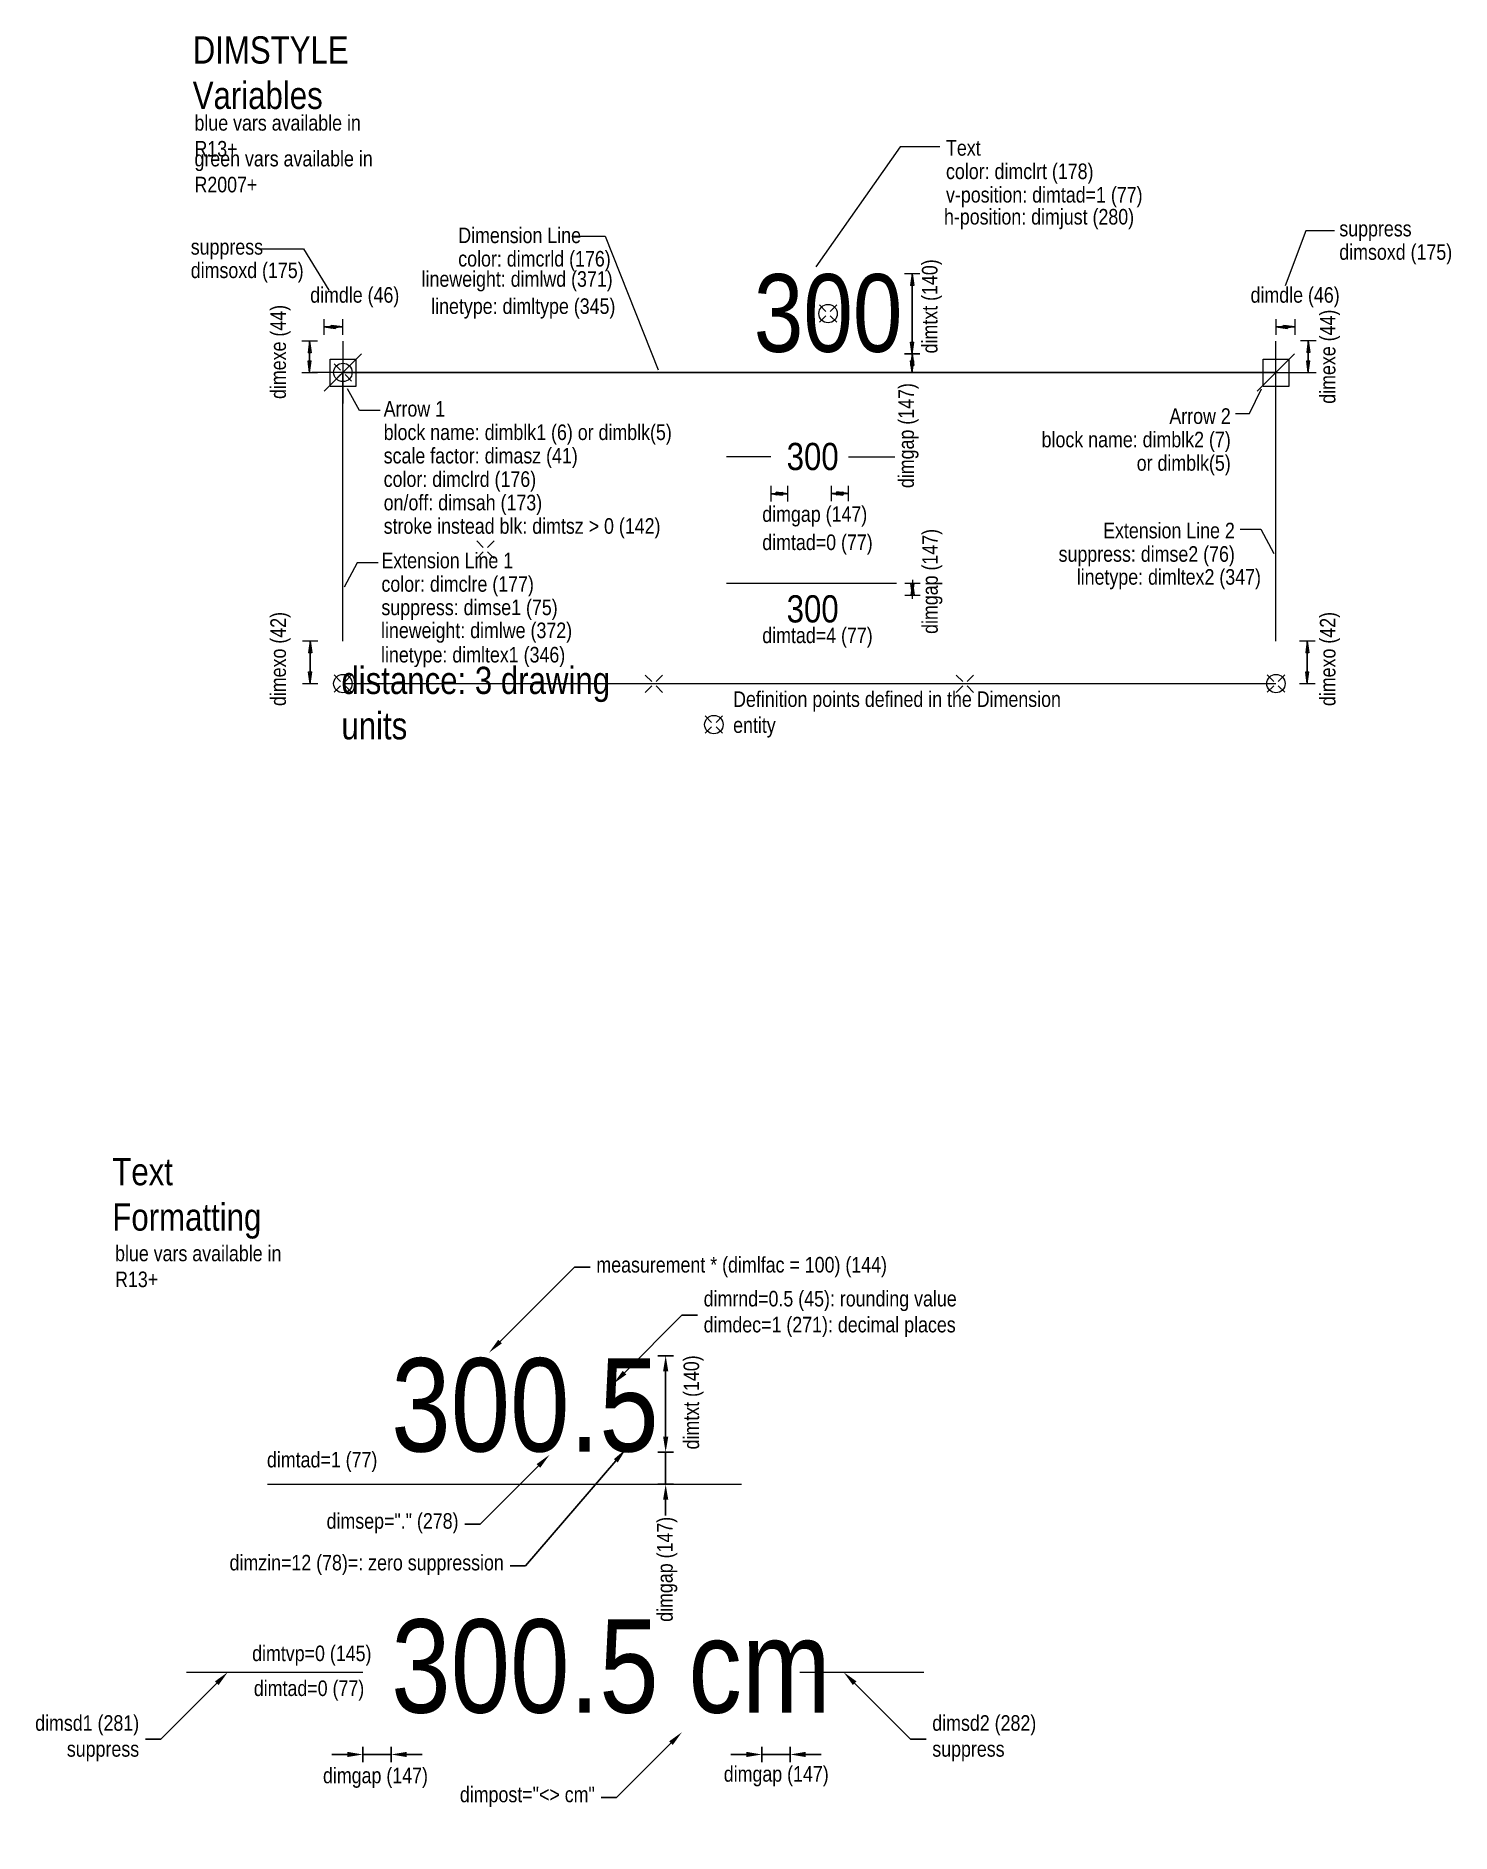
# Model space of a CAD drawing. Header units: metres. Extents: x -2574 to 4, y -3316 to 2.
# Drawn here: x -0.99 to 3.56, y -3.69 to 2.08 of the extents above; entities outside this region: 1.
import ezdxf
from ezdxf import colors
from ezdxf.entities.mleader import LeaderData, LeaderLine
from ezdxf.math import Vec2, Vec3

# ---------------------------------------------------------------- set-up
doc = ezdxf.new("R2010")
doc.units = ezdxf.units.M
doc.header["$PDMODE"] = 65
doc.linetypes.add('AUSGEZOGEN', pattern=[0])
doc.layers.add('DimStyle variables R12', color=7, linetype='AUSGEZOGEN')
doc.styles.add('Open Sans Condensed Light', font='OpenSansCondensed-Light.ttf')
doc.dimstyles.new('DIMSTYLE_2', dxfattribs={"dimtxt": 0.125, "dimasz": 0.05, "dimexe": 0, "dimexo": 1e-06, "dimgap": 0.0625, "dimtad": 2, "dimdec": 0, "dimlfac": 100, "dimrnd": 0.5, "dimzin": 12, "dimdsep": 46, "dimtxsty": 'Open Sans Condensed Light', "dimblk1": 'ALL_ML_PFEIL', "dimblk2": 'ALL_ML_PFEIL', "dimsah": 1, "dimcen": 0, "dimse1": 1, "dimse2": 1, "dimclrd": 7, "dimclre": 7, "dimclrt": 7, "dimadec": 0, "dimazin": 0, "dimtfac": 1, "dimtdec": 0, "dimtix": 1, "dimtmove": 2, "dimatfit": 3, "dimfxl": 0, "dimtvp": 1.2, "dimtzin": 0, "dimlwd": 0, "dimlwe": 13, "dimarcsym": 0})
doc.dimstyles.new('DIMSTYLE_3', dxfattribs={"dimtxt": 0.125, "dimasz": 0.05, "dimexe": 0, "dimexo": 1e-06, "dimgap": 0.0625, "dimtad": 2, "dimdec": 0, "dimlfac": 100, "dimrnd": 0.5, "dimzin": 12, "dimdsep": 46, "dimtxsty": 'Open Sans Condensed Light', "dimblk1": 'ALL_ML_PFEIL', "dimblk2": 'ALL_ML_PFEIL', "dimsah": 1, "dimcen": 0, "dimse1": 1, "dimse2": 1, "dimclrd": 7, "dimclre": 7, "dimclrt": 7, "dimadec": 0, "dimazin": 0, "dimtfac": 1, "dimtdec": 0, "dimtix": 1, "dimtmove": 2, "dimatfit": 3, "dimfxl": 0, "dimtvp": 1.2, "dimtzin": 0, "dimlwd": 0, "dimlwe": 13, "dimarcsym": 0})
doc.dimstyles.new('DIMSTYLE_4', dxfattribs={"dimtxt": 0.125, "dimasz": 0.05, "dimexe": 0, "dimexo": 1e-06, "dimgap": 0.0625, "dimtad": 2, "dimdec": 1, "dimlfac": 100, "dimrnd": 0.5, "dimzin": 12, "dimdsep": 46, "dimtxsty": 'Open Sans Condensed Light', "dimblk1": 'ALL_ML_PFEIL', "dimblk2": 'ALL_ML_PFEIL', "dimsah": 1, "dimcen": 0, "dimse1": 1, "dimse2": 1, "dimclrd": 7, "dimclre": 7, "dimclrt": 7, "dimadec": 0, "dimazin": 0, "dimtfac": 1, "dimtdec": 0, "dimtix": 1, "dimtmove": 2, "dimatfit": 3, "dimfxl": 0, "dimtvp": 1.2, "dimtzin": 0, "dimlwd": 0, "dimlwe": 13, "dimarcsym": 0})
doc.dimstyles.new('DIMSTYLE_5', dxfattribs={"dimtxt": 0.125, "dimasz": 0.05, "dimexe": 0, "dimexo": 1e-06, "dimgap": 0.0625, "dimtad": 2, "dimdec": 1, "dimlfac": 100, "dimrnd": 0.5, "dimzin": 12, "dimdsep": 46, "dimtxsty": 'Open Sans Condensed Light', "dimblk1": 'ALL_ML_PFEIL', "dimblk2": 'ALL_ML_PFEIL', "dimsah": 1, "dimcen": 0, "dimse1": 1, "dimse2": 1, "dimclrd": 7, "dimclre": 7, "dimclrt": 7, "dimadec": 0, "dimazin": 0, "dimtfac": 1, "dimtdec": 0, "dimtix": 1, "dimtmove": 2, "dimatfit": 3, "dimfxl": 0, "dimtvp": 1.2, "dimtzin": 0, "dimlwd": 0, "dimlwe": 13, "dimarcsym": 0})
doc.dimstyles.new('DIMSTYLE_6', dxfattribs={"dimtxt": 0.25, "dimasz": 0.2, "dimexe": 0, "dimexo": 1e-06, "dimgap": 0.125, "dimtad": 2, "dimdec": 0, "dimlfac": 100, "dimrnd": 0.5, "dimzin": 12, "dimdsep": 46, "dimtxsty": 'Open Sans Condensed Light', "dimblk1": 'ALL_ML_STRICH', "dimblk2": 'ALL_ML_STRICH', "dimsah": 1, "dimcen": 0, "dimse1": 1, "dimse2": 1, "dimclrd": 7, "dimclre": 7, "dimclrt": 7, "dimadec": 0, "dimazin": 0, "dimtfac": 1, "dimtdec": 0, "dimtix": 1, "dimtmove": 2, "dimatfit": 3, "dimfxl": 0, "dimtzin": 0, "dimlwd": 0, "dimlwe": 13, "dimarcsym": 0})
doc.dimstyles.new('ezdxf', dxfattribs={"dimtxt": 0.05, "dimasz": 0.05, "dimexe": 0.025, "dimexo": 0.0625, "dimgap": 0.03, "dimtad": 1, "dimtoh": 1, "dimdec": 4, "dimzin": 0, "dimdsep": 46, "dimtxsty": 'Open Sans Condensed Light', "dimcen": 0.09, "dimadec": 0, "dimazin": 0, "dimtfac": 1, "dimtdec": 4, "dimtmove": 2, "dimatfit": 3, "dimfxl": 0.025, "dimfxlon": 1, "dimtolj": 1, "dimtzin": 0, "dimarcsym": 0})

msp = doc.modelspace()

# ---------------------------------------------------------------- texts
at = {"layer": 'DimStyle variables R12', "color": 7, "linetype": 'AUSGEZOGEN', "lineweight": 13, "transparency": 33554687, "attachment_point": 7, "style": 'Open Sans Condensed Light'}
for s, insert, char_height, width in [('\\A1;{\\fOpen Sans Condensed Light|i0|b0;\\H0.087500;\\W1.000000;\\C7;DIMSTYLE Variables}\\P', (-0.48264, 1.84552), 0.0875, 0.8166667), ('\\A1;{\\fOpen Sans Condensed Light|i0|b0;\\H0.050000;\\W1.000000;\\C7;dimdle (46)}\\P', (-0.10508, 1.20908), 0.05, 0.2933333), ('\\A1;{\\fOpen Sans Condensed Light|i0|b0;\\H0.050000;\\W1.000000;\\C7;dimdle (46)}\\P', (2.91825, 1.20908), 0.05, 0.2933333), ('\\A1;{\\fOpen Sans Condensed Light|i0|b0;\\H0.087500;\\W1.000000;\\C7;300}\\P', (1.42682, 0.68491), 0.0875, 0.1925), ('\\A1;{\\fOpen Sans Condensed Light|i0|b0;\\H0.050000;\\W1.000000;\\C7;dimgap (147)}\\P', (1.34844, 0.50483), 0.05, 0.3325), ('\\A1;{\\fOpen Sans Condensed Light|i0|b0;\\H0.050000;\\W1.000000;\\C7;dimtad=0 (77)}\\P', (1.34844, 0.41419), 0.05, 0.3508333), ('\\A1;{\\fOpen Sans Condensed Light|i0|b0;\\H0.087500;\\W1.000000;\\C7;300}\\P', (1.42682, 0.19523), 0.0875, 0.1925), ('\\A1;{\\fOpen Sans Condensed Light|i0|b0;\\H0.050000;\\W1.000000;\\C7;dimtad=4 (77)}\\P', (1.34844, 0.11513), 0.05, 0.3508333), ('\\A1;{\\fOpen Sans Condensed Light|i0|b0;\\H0.087500;\\W1.000000;\\C7;distance: 3 drawing units}\\P', (-0.00467, -0.18047), 0.0875, 1.028125), ('\\A1;{\\fOpen Sans Condensed Light|i0|b0;\\H0.050000;\\W1.000000;\\C7;Definition points defined in the Dimension entity}\\P', (1.25472, -0.1734), 0.05, 1.125), ('\\A1;{\\fOpen Sans Condensed Light|i0|b0;\\H0.087500;\\W1.000000;\\C7;Text Formatting}\\P', (-0.74126, -1.78445), 0.0875, 0.6489583), ('\\A1;{\\fOpen Sans Condensed Light|i0|b0;\\H0.300000;\\W1.000000;\\C7;300.5}\\P', (0.15537, -2.47216), 0.3, 0.915), ('\\A1;{\\fOpen Sans Condensed Light|i0|b0;\\H0.050000;\\W1.000000;\\C7;dimtad=1 (77)}\\P', (-0.24408, -2.53401), 0.05, 0.3508333), ('\\A1;{\\fOpen Sans Condensed Light|i0|b0;\\H0.300000;\\W1.000000;\\C7;300.5 cm}\\P', (0.15537, -3.31149), 0.3, 1.39), ('\\A1;{\\fOpen Sans Condensed Light|i0|b0;\\H0.050000;\\W1.000000;\\C7;dimtvp=0 (145)}\\P', (-0.29168, -3.15664), 0.05, 0.375), ('\\A1;{\\fOpen Sans Condensed Light|i0|b0;\\H0.050000;\\W1.000000;\\C7;dimtad=0 (77)}\\P', (-0.28632, -3.26872), 0.05, 0.3508333)]:
    msp.add_mtext(s, dxfattribs=dict(at, insert=insert, char_height=char_height, width=width))
at = {"layer": 'DimStyle variables R12', "color": 5, "linetype": 'AUSGEZOGEN', "lineweight": 13, "transparency": 33554687, "char_height": 0.05, "attachment_point": 7, "style": 'Open Sans Condensed Light'}
for s, insert, width in [('\\A1;{\\fOpen Sans Condensed Light|i0|b0;\\H0.050000;\\W1.000000;\\C5;blue vars available in R13+}\\P', (-0.47709, 1.69306), 0.6291667), ('\\A1;{\\fOpen Sans Condensed Light|i0|b0;\\H0.050000;\\W1.000000;\\C5;h-position: dimjust (280)}\\P', (1.93265, 1.46029), 0.5875), ('\\A1;{\\fOpen Sans Condensed Light|i0|b0;\\H0.050000;\\W1.000000;\\C5;lineweight: dimlwd (371)}\\P', (0.25311, 1.26024), 0.5933333), ('\\A1;{\\fOpen Sans Condensed Light|i0|b0;\\H0.050000;\\W1.000000;\\C5;lineweight: dimlwe (372)}\\P', (0.12271, 0.13107), 0.59), ('\\A1;{\\fOpen Sans Condensed Light|i0|b0;\\H0.050000;\\W1.000000;\\C5;blue vars available in R13+}\\P', (-0.73238, -1.94026), 0.6291667)]:
    msp.add_mtext(s, dxfattribs=dict(at, insert=insert, width=width))
at = {"layer": 'DimStyle variables R12', "color": 7, "linetype": 'AUSGEZOGEN', "lineweight": 13, "transparency": 33554687, "char_height": 0.05, "line_spacing_factor": 0.903614}
for s, insert, width, attachment_point in [('\\A1;{\\fOpen Sans Condensed Light|i0|b0;\\H0.050000;\\W1.000000;\\C7;Text}\\P{\\fOpen Sans Condensed Light|i0|b0;\\H0.050000;\\W1.000000;\\C7;color: dimclrt (178)}\\P{\\fOpen Sans Condensed Light|i0|b0;\\H0.050000;\\W1.000000;\\C7;v-position: dimtad=1 (77)}\\P', (1.93913, 1.74669), 0.753375, 1), ('\\A1;{\\fOpen Sans Condensed Light|i0|b0;\\H0.050000;\\W1.000000;\\C7;Dimension Line}\\P{\\fOpen Sans Condensed Light|i0|b0;\\H0.050000;\\W1.000000;\\C7;color: dimcrld (176)}\\P', (0.37099, 1.4657), 0.613375, 1), ('\\A1;{\\fOpen Sans Condensed Light|i0|b0;\\H0.050000;\\W1.000000;\\C7;suppress}\\P{\\fOpen Sans Condensed Light|i0|b0;\\H0.050000;\\W1.000000;\\C7;dimsoxd (175)}\\P', (3.2036, 1.48729), 0.438375, 1), ('\\A1;{\\fOpen Sans Condensed Light|i0|b0;\\H0.050000;\\W1.000000;\\C7;suppress}\\P{\\fOpen Sans Condensed Light|i0|b0;\\H0.050000;\\W1.000000;\\C7;dimsoxd (175)}\\P', (-0.48902, 1.42861), 0.438375, 1), ('\\A1;{\\fOpen Sans Condensed Light|i0|b0;\\H0.050000;\\W1.000000;\\C7;Arrow 1}\\P{\\fOpen Sans Condensed Light|i0|b0;\\H0.050000;\\W1.000000;\\C7;block name: dimblk1 (6) or dimblk(5)}\\P{\\fOpen Sans Condensed Light|i0|b0;\\H0.050000;\\W1.000000;\\C7;scale factor: dimasz (41)}\\P{\\fOpen Sans Condensed Light|i0|b0;\\H0.050000;\\W1.000000;\\C7;color: dimclrd (176)}\\P{\\fOpen Sans Condensed Light|i0|b0;\\H0.050000;\\W1.000000;\\C7;on/off: dimsah (173)}\\P{\\fOpen Sans Condensed Light|i0|b0;\\H0.050000;\\W1.000000;\\C7;stroke instead blk: dimtsz > 0 (142)}\\P', (0.13124, 0.90813), 1.138375, 1), ('\\A1;{\\fOpen Sans Condensed Light|i0|b0;\\H0.050000;\\W1.000000;\\C7;Arrow 2}\\P{\\fOpen Sans Condensed Light|i0|b0;\\H0.050000;\\W1.000000;\\C7;block name: dimblk2 (7)}\\P{\\fOpen Sans Condensed Light|i0|b0;\\H0.050000;\\W1.000000;\\C7;or dimblk(5)}\\P', (2.85455, 0.88468), 0.753375, 3), ('\\A1;{\\fOpen Sans Condensed Light|i0|b0;\\H0.050000;\\W1.000000;\\C7;Extension Line 2}\\P{\\fOpen Sans Condensed Light|i0|b0;\\H0.050000;\\W1.000000;\\C7;suppress: dimse2 (76)}\\P', (2.86772, 0.51693), 0.718375, 3), ('\\A1;{\\fOpen Sans Condensed Light|i0|b0;\\H0.050000;\\W1.000000;\\C7;Extension Line 1}\\P{\\fOpen Sans Condensed Light|i0|b0;\\H0.050000;\\W1.000000;\\C7;color: dimclre (177)}\\P{\\fOpen Sans Condensed Light|i0|b0;\\H0.050000;\\W1.000000;\\C7;suppress: dimse1 (75)}\\P', (0.12397, 0.42059), 0.683375, 1)]:
    msp.add_mtext(s, dxfattribs=dict(at, insert=insert, width=width, attachment_point=attachment_point))
at = {"layer": 'DimStyle variables R12', "color": 94, "linetype": 'AUSGEZOGEN', "lineweight": 13, "transparency": 33554687, "char_height": 0.05, "attachment_point": 7, "style": 'Open Sans Condensed Light'}
for s, insert, width in [('\\A1;{\\fOpen Sans Condensed Light|i0|b0;\\H0.050000;\\W1.000000;\\C94;green vars available in R2007+}\\P', (-0.47709, 1.57806), 0.7133333), ('\\A1;{\\fOpen Sans Condensed Light|i0|b0;\\H0.050000;\\W1.000000;\\C94;linetype: dimltype (345)}\\P', (0.28403, 1.17301), 0.5666667), ('\\A1;{\\fOpen Sans Condensed Light|i0|b0;\\H0.050000;\\W1.000000;\\C94;linetype: dimltex2 (347)}\\P', (2.35946, 0.30284), 0.565), ('\\A1;{\\fOpen Sans Condensed Light|i0|b0;\\H0.050000;\\W1.000000;\\C94;linetype: dimltex1 (346)}\\P', (0.12271, 0.05282), 0.565)]:
    msp.add_mtext(s, dxfattribs=dict(at, insert=insert, width=width))
at = {"layer": 'DimStyle variables R12', "color": 7, "linetype": 'AUSGEZOGEN', "lineweight": 13, "transparency": 33554687, "char_height": 0.05, "attachment_point": 7, "rotation": 90, "style": 'Open Sans Condensed Light'}
for s, insert, width in [('\\A1;{\\fOpen Sans Condensed Light|i0|b0;\\H0.050000;\\W1.000000;\\C7;dimtxt (140)}\\P', (1.92678, 1.06116), 0.3033333), ('\\A1;{\\fOpen Sans Condensed Light|i0|b0;\\H0.050000;\\W1.000000;\\C7;dimexe (44)}\\P', (-0.16805, 0.91463), 0.3), ('\\A1;{\\fOpen Sans Condensed Light|i0|b0;\\H0.050000;\\W1.000000;\\C7;dimexe (44)}\\P', (3.20612, 0.89937), 0.3), ('\\A1;{\\fOpen Sans Condensed Light|i0|b0;\\H0.050000;\\W1.000000;\\C7;dimgap (147)}\\P', (1.85094, 0.62831), 0.3325), ('\\A1;{\\fOpen Sans Condensed Light|i0|b0;\\H0.050000;\\W1.000000;\\C7;dimgap (147)}\\P', (1.92771, 0.15966), 0.3325), ('\\A1;{\\fOpen Sans Condensed Light|i0|b0;\\H0.050000;\\W1.000000;\\C7;dimexo (42)}\\P', (-0.16805, -0.07216), 0.3016667), ('\\A1;{\\fOpen Sans Condensed Light|i0|b0;\\H0.050000;\\W1.000000;\\C7;dimexo (42)}\\P', (3.20627, -0.07216), 0.3016667)]:
    msp.add_mtext(s, dxfattribs=dict(at, insert=insert, width=width))

# ---------------------------------------------------------------- blocks, each defined once
blk = doc.blocks.new('ALL_ML_PFEIL')
at = {"color": 0, "linetype": 'ByBlock', "lineweight": -2}
for p, q in [((-1, 0), (0, 0)), ((0, 0), (-0.75, 0.1)), ((-0.75, -0.1), (-0.75, 0.1)), ((0, 0), (-0.75, -0.1)), ((0, -0.5), (0, 0.5))]:
    blk.add_line(p, q, dxfattribs=at)
blk = doc.blocks.new('*D8')
at = {"layer": 'DEFPOINTS', "color": 7, "linetype": 'AUSGEZOGEN', "lineweight": 13, "transparency": 33554687}
for p in [(-0.0615, 1.1461), (-0.0615, 1.0107), (0, 1)]:
    blk.add_point(p, dxfattribs=at)
at = {"layer": 'DimStyle variables R12', "color": 7, "linetype": 'AUSGEZOGEN', "lineweight": -2, "transparency": 33554687}
blk.add_line((-0.0615, 1.1461), (0, 1.1461), dxfattribs=at)
at = {"layer": 'DimStyle variables R12', "color": 7, "linetype": 'AUSGEZOGEN', "lineweight": 13, "transparency": 33554687, "xscale": 0.05, "yscale": 0.05, "zscale": 0.05, "rotation": 180}
blk.add_blockref('ALL_ML_PFEIL', (-0.0615, 1.1461), dxfattribs=at)
at = {"layer": 'DimStyle variables R12', "color": 7, "linetype": 'AUSGEZOGEN', "lineweight": 13, "transparency": 33554687, "xscale": 0.05, "yscale": 0.05, "zscale": 0.05}
blk.add_blockref('ALL_ML_PFEIL', (0, 1.1461), dxfattribs=at)
blk = doc.blocks.new('*D9')
at = {"layer": 'DEFPOINTS', "color": 7, "linetype": 'AUSGEZOGEN', "lineweight": 13, "transparency": 33554687}
for p in [(3, 1.1461), (3, 1), (3.0613, 0.9718)]:
    blk.add_point(p, dxfattribs=at)
at = {"layer": 'DimStyle variables R12', "color": 7, "linetype": 'AUSGEZOGEN', "lineweight": -2, "transparency": 33554687}
blk.add_line((3, 1.1461), (3.0613, 1.1461), dxfattribs=at)
at = {"layer": 'DimStyle variables R12', "color": 7, "linetype": 'AUSGEZOGEN', "lineweight": 13, "transparency": 33554687, "xscale": 0.05, "yscale": 0.05, "zscale": 0.05, "rotation": 180}
blk.add_blockref('ALL_ML_PFEIL', (3, 1.1461), dxfattribs=at)
at = {"layer": 'DimStyle variables R12', "color": 7, "linetype": 'AUSGEZOGEN', "lineweight": 13, "transparency": 33554687, "xscale": 0.05, "yscale": 0.05, "zscale": 0.05}
blk.add_blockref('ALL_ML_PFEIL', (3.0613, 1.1461), dxfattribs=at)
blk = doc.blocks.new('*D10')
at = {"layer": 'DEFPOINTS', "color": 7, "linetype": 'AUSGEZOGEN', "lineweight": 13, "transparency": 33554687}
for p in [(0, 0.1364), (-0.1053, 0), (0, 0)]:
    blk.add_point(p, dxfattribs=at)
at = {"layer": 'DimStyle variables R12', "color": 7, "linetype": 'AUSGEZOGEN', "lineweight": -2, "transparency": 33554687}
blk.add_line((-0.1053, 0), (-0.1053, 0.1364), dxfattribs=at)
at = {"layer": 'DimStyle variables R12', "color": 7, "linetype": 'AUSGEZOGEN', "lineweight": 13, "transparency": 33554687, "xscale": 0.05, "yscale": 0.05, "zscale": 0.05}
for p, rotation in [((-0.1053, 0.1364), 90), ((-0.1053, 0), 270)]:
    blk.add_blockref('ALL_ML_PFEIL', p, dxfattribs=dict(at, rotation=rotation))
blk = doc.blocks.new('*D11')
at = {"layer": 'DEFPOINTS', "color": 7, "linetype": 'AUSGEZOGEN', "lineweight": 13, "transparency": 33554687}
for p in [(0.0038, 1.101), (-0.1069, 1), (0, 1)]:
    blk.add_point(p, dxfattribs=at)
at = {"layer": 'DimStyle variables R12', "color": 7, "linetype": 'AUSGEZOGEN', "lineweight": -2, "transparency": 33554687}
blk.add_line((-0.1069, 1), (-0.1069, 1.101), dxfattribs=at)
at = {"layer": 'DimStyle variables R12', "color": 7, "linetype": 'AUSGEZOGEN', "lineweight": 13, "transparency": 33554687, "xscale": 0.05, "yscale": 0.05, "zscale": 0.05}
for p, rotation in [((-0.1069, 1.101), 90), ((-0.1069, 1), 270)]:
    blk.add_blockref('ALL_ML_PFEIL', p, dxfattribs=dict(at, rotation=rotation))
blk = doc.blocks.new('*D12')
at = {"layer": 'DEFPOINTS', "color": 7, "linetype": 'AUSGEZOGEN', "lineweight": 13, "transparency": 33554687}
for p in [(1.3756, 0.7291), (1.4309, 0.7335), (1.3756, 0.6101)]:
    blk.add_point(p, dxfattribs=at)
at = {"layer": 'DimStyle variables R12', "color": 7, "linetype": 'AUSGEZOGEN', "lineweight": -2, "transparency": 33554687}
blk.add_line((1.3756, 0.6101), (1.4309, 0.6101), dxfattribs=at)
at = {"layer": 'DimStyle variables R12', "color": 7, "linetype": 'AUSGEZOGEN', "lineweight": 13, "transparency": 33554687, "xscale": 0.05, "yscale": 0.05, "zscale": 0.05, "rotation": 180}
blk.add_blockref('ALL_ML_PFEIL', (1.3756, 0.6101), dxfattribs=at)
at = {"layer": 'DimStyle variables R12', "color": 7, "linetype": 'AUSGEZOGEN', "lineweight": 13, "transparency": 33554687, "xscale": 0.05, "yscale": 0.05, "zscale": 0.05}
blk.add_blockref('ALL_ML_PFEIL', (1.4309, 0.6101), dxfattribs=at)
blk = doc.blocks.new('*D13')
at = {"layer": 'DEFPOINTS', "color": 7, "linetype": 'AUSGEZOGEN', "lineweight": 13, "transparency": 33554687}
for p in [(1.5699, 0.7282), (1.6257, 0.7291), (1.5699, 0.611)]:
    blk.add_point(p, dxfattribs=at)
at = {"layer": 'DimStyle variables R12', "color": 7, "linetype": 'AUSGEZOGEN', "lineweight": -2, "transparency": 33554687}
blk.add_line((1.5699, 0.611), (1.6257, 0.611), dxfattribs=at)
at = {"layer": 'DimStyle variables R12', "color": 7, "linetype": 'AUSGEZOGEN', "lineweight": 13, "transparency": 33554687, "xscale": 0.05, "yscale": 0.05, "zscale": 0.05, "rotation": 180}
blk.add_blockref('ALL_ML_PFEIL', (1.5699, 0.611), dxfattribs=at)
at = {"layer": 'DimStyle variables R12', "color": 7, "linetype": 'AUSGEZOGEN', "lineweight": 13, "transparency": 33554687, "xscale": 0.05, "yscale": 0.05, "zscale": 0.05}
blk.add_blockref('ALL_ML_PFEIL', (1.6257, 0.611), dxfattribs=at)
blk = doc.blocks.new('*D14')
at = {"layer": 'DEFPOINTS', "color": 7, "linetype": 'AUSGEZOGEN', "lineweight": 13, "transparency": 33554687}
for p in [(3.026, 0.1364), (3.026, 0), (3.1007, 0)]:
    blk.add_point(p, dxfattribs=at)
at = {"layer": 'DimStyle variables R12', "color": 7, "linetype": 'AUSGEZOGEN', "lineweight": -2, "transparency": 33554687}
blk.add_line((3.1007, 0), (3.1007, 0.1364), dxfattribs=at)
at = {"layer": 'DimStyle variables R12', "color": 7, "linetype": 'AUSGEZOGEN', "lineweight": 13, "transparency": 33554687, "xscale": 0.05, "yscale": 0.05, "zscale": 0.05}
for p, rotation in [((3.1007, 0.1364), 90), ((3.1007, 0), 270)]:
    blk.add_blockref('ALL_ML_PFEIL', p, dxfattribs=dict(at, rotation=rotation))
blk = doc.blocks.new('*D15')
at = {"layer": 'DEFPOINTS', "color": 7, "linetype": 'AUSGEZOGEN', "lineweight": 13, "transparency": 33554687}
for p in [(3.0268, 1.1011), (3.026, 1), (3.1039, 1)]:
    blk.add_point(p, dxfattribs=at)
at = {"layer": 'DimStyle variables R12', "color": 7, "linetype": 'AUSGEZOGEN', "lineweight": -2, "transparency": 33554687}
blk.add_line((3.1039, 1), (3.1039, 1.1011), dxfattribs=at)
at = {"layer": 'DimStyle variables R12', "color": 7, "linetype": 'AUSGEZOGEN', "lineweight": 13, "transparency": 33554687, "xscale": 0.05, "yscale": 0.05, "zscale": 0.05}
for p, rotation in [((3.1039, 1.1011), 90), ((3.1039, 1), 270)]:
    blk.add_blockref('ALL_ML_PFEIL', p, dxfattribs=dict(at, rotation=rotation))
blk = doc.blocks.new('ALL_ML_STRICH')
at = {"color": 0, "linetype": 'ByBlock', "lineweight": -2}
for p, q in [((-0.3, -0.3), (0.3, 0.3)), ((0, -0.5), (0, 0.5)), ((-1, 0), (0.5, 0))]:
    blk.add_line(p, q, dxfattribs=at)
blk = doc.blocks.new('*D19')
at = {"layer": 'DEFPOINTS', "color": 7, "linetype": 'AUSGEZOGEN', "lineweight": 13, "transparency": 33554687}
for p in [(0, 1), (0, 0), (3, 0)]:
    blk.add_point(p, dxfattribs=at)
at = {"layer": 'DimStyle variables R12', "color": 7, "linetype": 'AUSGEZOGEN', "lineweight": -2, "transparency": 33554687}
blk.add_line((0, 1), (3, 1), dxfattribs=at)
at = {"layer": 'DimStyle variables R12', "color": 7, "linetype": 'AUSGEZOGEN', "lineweight": 13, "transparency": 33554687, "xscale": 0.2, "yscale": 0.2, "zscale": 0.2, "rotation": 180}
blk.add_blockref('ALL_ML_STRICH', (0, 1), dxfattribs=at)
at = {"layer": 'DimStyle variables R12', "color": 7, "linetype": 'AUSGEZOGEN', "lineweight": 13, "transparency": 33554687, "xscale": 0.2, "yscale": 0.2, "zscale": 0.2}
blk.add_blockref('ALL_ML_STRICH', (3, 1), dxfattribs=at)
at = {"layer": 'DimStyle variables R12', "color": 7, "linetype": 'AUSGEZOGEN', "lineweight": 13, "transparency": 33554687, "insert": (1.5601, 1.1893), "char_height": 0.25, "width": 0.75, "attachment_point": 5, "style": 'Open Sans Condensed Light'}
blk.add_mtext('\\A1;{300}', dxfattribs=at)
blk = doc.blocks.new('*D21')
at = {"layer": 'DEFPOINTS', "color": 7, "linetype": 'AUSGEZOGEN', "lineweight": 13, "transparency": 33554687}
for p in [(1.7953, 1.0601), (1.8299, 1), (1.8304, 1)]:
    blk.add_point(p, dxfattribs=at)
at = {"layer": 'DimStyle variables R12', "color": 7, "linetype": 'AUSGEZOGEN', "lineweight": -2, "transparency": 33554687}
blk.add_line((1.8304, 1), (1.8304, 1.0601), dxfattribs=at)
at = {"layer": 'DimStyle variables R12', "color": 7, "linetype": 'AUSGEZOGEN', "lineweight": 13, "transparency": 33554687, "xscale": 0.05, "yscale": 0.05, "zscale": 0.05}
for p, rotation in [((1.8304, 1.0601), 90), ((1.8304, 1), 270)]:
    blk.add_blockref('ALL_ML_PFEIL', p, dxfattribs=dict(at, rotation=rotation))
blk = doc.blocks.new('*D22')
at = {"layer": 'DEFPOINTS', "color": 7, "linetype": 'AUSGEZOGEN', "lineweight": 13, "transparency": 33554687}
for p in [(1.7953, 1.3168), (1.7953, 1.0601), (1.8304, 1.0601)]:
    blk.add_point(p, dxfattribs=at)
at = {"layer": 'DimStyle variables R12', "color": 7, "linetype": 'AUSGEZOGEN', "lineweight": -2, "transparency": 33554687}
blk.add_line((1.8304, 1.0601), (1.8304, 1.3168), dxfattribs=at)
at = {"layer": 'DimStyle variables R12', "color": 7, "linetype": 'AUSGEZOGEN', "lineweight": 13, "transparency": 33554687, "xscale": 0.05, "yscale": 0.05, "zscale": 0.05}
for p, rotation in [((1.8304, 1.3168), 90), ((1.8304, 1.0601), 270)]:
    blk.add_blockref('ALL_ML_PFEIL', p, dxfattribs=dict(at, rotation=rotation))
blk = doc.blocks.new('*D23')
at = {"layer": 'DEFPOINTS', "color": 7, "linetype": 'AUSGEZOGEN', "lineweight": 13, "transparency": 33554687}
for p in [(1.7805, 0.3221), (1.7301, 0.2838), (1.8313, 0.2838)]:
    blk.add_point(p, dxfattribs=at)
at = {"layer": 'DimStyle variables R12', "color": 7, "linetype": 'AUSGEZOGEN', "lineweight": -2, "transparency": 33554687}
blk.add_line((1.8313, 0.2838), (1.8313, 0.3221), dxfattribs=at)
at = {"layer": 'DimStyle variables R12', "color": 7, "linetype": 'AUSGEZOGEN', "lineweight": 13, "transparency": 33554687, "xscale": 0.05, "yscale": 0.05, "zscale": 0.05}
for p, rotation in [((1.8313, 0.2838), 270), ((1.8313, 0.3221), 90)]:
    blk.add_blockref('ALL_ML_PFEIL', p, dxfattribs=dict(at, rotation=rotation))
blk = doc.blocks.new('*D33')
at = {"color": 0, "lineweight": -2}
for p, q in [((0.0142, -3.4415), (-0.0358, -3.4415)), ((0.0642, -3.4165), (0.0642, -3.4665)), ((0.0642, -3.4415), (0.1554, -3.4415)), ((0.1554, -3.4165), (0.1554, -3.4665)), ((0.2054, -3.4415), (0.2554, -3.4415))]:
    blk.add_line(p, q, dxfattribs=at)
at = {"color": 0}
for points in [[(0.0142, -3.4498), (0.0142, -3.4331), (0.0642, -3.4415)], [(0.2054, -3.4331), (0.2054, -3.4498), (0.1554, -3.4415)]]:
    blk.add_solid(points, dxfattribs=at)
at = {"layer": 'DEFPOINTS', "color": 0}
for p in [(0.0642, -3.177), (0.1554, -3.3115), (0.1554, -3.4415)]:
    blk.add_point(p, dxfattribs=at)
at = {"color": 0, "insert": (0.1048, -3.5165), "char_height": 0.05, "attachment_point": 5, "style": 'Open Sans Condensed Light'}
blk.add_mtext('\\A1;dimgap (147)', dxfattribs=at)
blk = doc.blocks.new('*D34')
at = {"color": 0, "lineweight": -2}
for p, q in [((1.297, -3.4415), (1.247, -3.4415)), ((1.347, -3.4165), (1.347, -3.4665)), ((1.347, -3.4415), (1.4381, -3.4415)), ((1.4381, -3.4165), (1.4381, -3.4665)), ((1.4881, -3.4415), (1.5381, -3.4415))]:
    blk.add_line(p, q, dxfattribs=at)
at = {"color": 0}
for points in [[(1.297, -3.4498), (1.297, -3.4331), (1.347, -3.4415)], [(1.4881, -3.4331), (1.4881, -3.4498), (1.4381, -3.4415)]]:
    blk.add_solid(points, dxfattribs=at)
at = {"layer": 'DEFPOINTS', "color": 0}
for p in [(1.347, -3.177), (1.4381, -3.3115), (1.4381, -3.4415)]:
    blk.add_point(p, dxfattribs=at)
at = {"color": 0, "insert": (1.3933, -3.5115), "char_height": 0.05, "attachment_point": 5, "style": 'Open Sans Condensed Light'}
blk.add_mtext('\\A1;dimgap (147)', dxfattribs=at)
blk = doc.blocks.new('*D39')
at = {"color": 0, "lineweight": -2}
for p, q in [((1.0128, -2.16), (1.0628, -2.16)), ((1.0378, -2.21), (1.0378, -2.42)), ((1.0128, -2.47), (1.0628, -2.47))]:
    blk.add_line(p, q, dxfattribs=at)
at = {"color": 0}
for points in [[(1.0462, -2.21), (1.0295, -2.21), (1.0378, -2.16)], [(1.0295, -2.42), (1.0462, -2.42), (1.0378, -2.47)]]:
    blk.add_solid(points, dxfattribs=at)
at = {"layer": 'DEFPOINTS', "color": 0}
for p in [(0.87, -2.16), (0.87, -2.47), (1.0378, -2.47)]:
    blk.add_point(p, dxfattribs=at)
at = {"color": 0, "insert": (1.1278, -2.31), "char_height": 0.05, "attachment_point": 5, "rotation": 90, "style": 'Open Sans Condensed Light'}
blk.add_mtext('\\A1;dimtxt (140)', dxfattribs=at)
blk = doc.blocks.new('*D40')
at = {"color": 0, "lineweight": -2}
for p, q in [((1.0378, -2.42), (1.0378, -2.37)), ((1.0128, -2.47), (1.0628, -2.47)), ((1.0378, -2.47), (1.0378, -2.573)), ((1.0628, -2.573), (1.0128, -2.573)), ((1.0378, -2.623), (1.0378, -2.673))]:
    blk.add_line(p, q, dxfattribs=at)
at = {"color": 0}
for points in [[(1.0295, -2.42), (1.0462, -2.42), (1.0378, -2.47)], [(1.0462, -2.623), (1.0295, -2.623), (1.0378, -2.573)]]:
    blk.add_solid(points, dxfattribs=at)
at = {"layer": 'DEFPOINTS', "color": 0}
for p in [(0.87, -2.47), (1.0378, -2.573), (1.2814, -2.573)]:
    blk.add_point(p, dxfattribs=at)
at = {"color": 0, "insert": (1.0429, -2.8465), "char_height": 0.05, "attachment_point": 5, "rotation": 90, "style": 'Open Sans Condensed Light'}
blk.add_mtext('\\A1;dimgap (147)', dxfattribs=at)
blk = doc.blocks.new('MarkBlue_')
at = {"layer": 'DimStyle variables R12', "color": 5, "linetype": 'AUSGEZOGEN', "lineweight": 13, "transparency": 33554687}
for p, q in [((-0.0071, 1.0071), (-0.028, 1.028)), ((-0.0071, 0.9929), (-0.028, 0.972)), ((0.0071, 1.0071), (0.028, 1.028)), ((0.0071, 0.9929), (0.028, 0.972))]:
    blk.add_line(p, q, dxfattribs=at)
blk = doc.blocks.new('Defpoint')
at = {"layer": 'DimStyle variables R12', "color": 5, "linetype": 'AUSGEZOGEN', "lineweight": 13, "transparency": 33554687}
for p, q in [((-0.0071, 0.0071), (-0.028, 0.028)), ((0.0071, 0.0071), (0.028, 0.028)), ((-0.0071, -0.0071), (-0.028, -0.028)), ((0.0071, -0.0071), (0.028, -0.028))]:
    blk.add_line(p, q, dxfattribs=at)
blk.add_circle((0, 0), 0.0296, dxfattribs=at)
blk = doc.blocks.new('Mark')
at = {"layer": 'DimStyle variables R12', "color": 5, "linetype": 'AUSGEZOGEN', "lineweight": 13, "transparency": 33554687}
for p, q in [((-0.0071, 0.0071), (-0.028, 0.028)), ((0.0071, 0.0071), (0.028, 0.028)), ((-0.0071, -0.0071), (-0.028, -0.028)), ((0.0071, -0.0071), (0.028, -0.028))]:
    blk.add_line(p, q, dxfattribs=at)

# ---------------------------------------------------------------- dimensions: what is measured, and where the dimension line sits
dim = msp.add_linear_dim(base=(1.03784, -2.47), p1=(0.87, -2.16), p2=(0.87, -2.47), angle=90, text='dimtxt (140)', dimstyle='ezdxf', override={"dimtmove": 2})
dim.commit()
dim.dimension.update_dxf_attribs({"geometry": '*D39', "text_midpoint": (1.12784, -2.31), "dimtype": 160, "text_rotation": 90})
dim = msp.add_linear_dim(base=(1.03784, -2.57303), p1=(0.87, -2.47), p2=(1.28141, -2.57303), angle=90, text='dimgap (147)', dimstyle='ezdxf')
dim.commit()
dim.dimension.update_dxf_attribs({"geometry": '*D40', "text_midpoint": (1.04288, -2.84651), "dimtype": 160, "text_rotation": 90})
for base, p1, p2, override, picture, middle in [((0.15537, -3.44145), (0.0642, -3.17701), (0.15537, -3.31149), {"dimtad": 4, "dimtofl": 1}, '*D33', (0.10478, -3.51645)), ((1.43814, -3.44145), (1.34696, -3.17701), (1.43814, -3.31149), {"dimgap": 0.03, "dimtad": 4, "dimtofl": 1}, '*D34', (1.39326, -3.51145))]:
    dim = msp.add_linear_dim(base=base, p1=p1, p2=p2, text='dimgap (147)', dimstyle='ezdxf', override=override)
    dim.commit()
    dim.dimension.update_dxf_attribs({"geometry": picture, "text_midpoint": middle, "dimtype": 160})
at = {"layer": 'DimStyle variables R12', "color": 7, "linetype": 'AUSGEZOGEN', "lineweight": 13, "transparency": 33554687}
for base, p1, p2, dimstyle, picture, middle in [((3, 1), (0, 0), (3, 0), 'DIMSTYLE_6', '*D19', (1.56012, 1.18926)), ((0, 1.14612), (-0.06149, 1.01068), (0, 1), 'DIMSTYLE_2', '*D8', (-0.03075, 1.35862)), ((3.06132, 1.14612), (3, 1), (3.06132, 0.9718), 'DIMSTYLE_3', '*D9', (3.03066, 1.35862)), ((1.4309, 0.61013), (1.37565, 0.72911), (1.4309, 0.73348), 'DIMSTYLE_5', '*D12', (1.40328, 0.82263)), ((1.6257, 0.61096), (1.56988, 0.72821), (1.6257, 0.72911), 'DIMSTYLE_5', '*D13', (1.59779, 0.82346))]:
    dim = msp.add_linear_dim(base=base, p1=p1, p2=p2, dimstyle=dimstyle, override={"dimpost": '<>', "dimclrd": 7, "dimclre": 7, "dimclrt": 7, "dimlwd": 0, "dimlwe": 13}, dxfattribs=at)
    dim.commit()
    dim.dimension.update_dxf_attribs({"geometry": picture, "text_midpoint": middle, "dimtype": 160})
for base, p1, p2, dimstyle, picture, middle in [((1.83037, 1.31679), (1.79529, 1.06006), (1.79529, 1.31679), 'DIMSTYLE_5', '*D22', (1.61787, 1.18842)), ((-0.10695, 1.10101), (0, 1), (0.00375, 1.10101), 'DIMSTYLE_3', '*D11', (-0.31945, 1.05051)), ((3.10388, 1.10105), (3.02605, 1), (3.02682, 1.10105), 'DIMSTYLE_3', '*D15', (2.89138, 1.05053)), ((1.83037, 1.06006), (1.82992, 1), (1.79529, 1.06006), 'DIMSTYLE_3', '*D21', (1.61787, 1.03003)), ((1.83131, 0.32207), (1.73009, 0.28385), (1.78048, 0.32207), 'DIMSTYLE_3', '*D23', (1.61881, 0.30296)), ((-0.10532, 0.13642), (0, 0), (0, 0.13642), 'DIMSTYLE_4', '*D10', (-0.31782, 0.06821)), ((3.10069, 0.13642), (3.02605, 0), (3.02605, 0.13642), 'DIMSTYLE_5', '*D14', (2.88819, 0.06821))]:
    dim = msp.add_linear_dim(base=base, p1=p1, p2=p2, angle=90, dimstyle=dimstyle, override={"dimpost": '<>', "dimclrd": 7, "dimclre": 7, "dimclrt": 7, "dimlwd": 0, "dimlwe": 13}, dxfattribs=at)
    dim.commit()
    dim.dimension.update_dxf_attribs({"geometry": picture, "text_midpoint": middle, "dimtype": 160})

# ---------------------------------------------------------------- linework, layer by layer
at = {"layer": 'DimStyle variables R12', "color": 7, "linetype": 'AUSGEZOGEN', "lineweight": 13, "transparency": 33554687}
for p, q in [((1.79176, 1.72543), (1.52063, 1.33962)), ((1.91966, 1.72543), (1.79176, 1.72543)), ((3.09602, 1.45531), (3.02978, 1.27839)), ((3.18848, 1.45531), (3.09602, 1.45531)), ((-0.26582, 1.39678), (-0.12635, 1.39678)), ((-0.12635, 1.39678), (-0.04522, 1.26397)), ((0.73578, 1.43772), (0.84378, 1.43772)), ((0.84378, 1.43772), (1.01346, 1.0083)), ((0, 0.13642), (0, 1)), ((3, 0.13642), (3, 1)), ((0.05391, 0.87761), (0.01522, 0.94753)), ((2.91469, 0.86853), (2.95338, 0.94753)), ((0.12036, 0.87761), (0.05391, 0.87761)), ((2.86991, 0.86853), (2.91469, 0.86853)), ((1.37565, 0.72911), (1.23326, 0.72911)), ((1.6257, 0.72911), (1.77417, 0.72911)), ((2.88435, 0.4966), (2.95152, 0.4966)), ((2.95152, 0.4966), (2.99286, 0.41823)), ((0.04601, 0.38824), (0.00466, 0.30988)), ((0.11318, 0.38824), (0.04601, 0.38824)), ((1.78048, 0.32207), (1.23326, 0.32207)), ((0, 0), (3, 0)), ((-0.24233, -2.57303), (1.28141, -2.57303)), ((-0.50241, -3.17701), (0.0642, -3.17701)), ((1.46878, -3.17701), (1.86752, -3.17701))]:
    msp.add_line(p, q, dxfattribs=at)
at = {"layer": 'DimStyle variables R12', "color": 1, "linetype": 'AUSGEZOGEN', "lineweight": 13, "transparency": 33554687}
for p, q in [((-0.04132, 0.95491), (-0.04132, 1.0428)), ((-0.04132, 1.0428), (0.04151, 1.0428)), ((0.04151, 1.0428), (0.04151, 0.95491)), ((2.95868, 0.95491), (2.95868, 1.0428)), ((2.95868, 1.0428), (3.04151, 1.0428)), ((3.04151, 1.0428), (3.04151, 0.95491)), ((0.04151, 0.95491), (-0.04132, 0.95491)), ((3.04151, 0.95491), (2.95868, 0.95491))]:
    msp.add_line(p, q, dxfattribs=at)

# ---------------------------------------------------------------- block references
for name, p in [('Defpoint', (1.56012, 1.18926)), ('Defpoint', (0, 1)), ('MarkBlue_', (0.45818, -0.56962)), ('Defpoint', (0, 0)), ('Mark', (1, -0.0006)), ('Mark', (2, -0.0006)), ('Defpoint', (3, 0)), ('Defpoint', (1.19275, -0.13171)), ('Mark', (-2573.61163, -3316.30857))]:
    msp.add_blockref(name, p)

msp.set_redraw_order([(e.dxf.handle, doc.entitydb.next_handle()) for e in msp.query("TEXT MTEXT ATTDEF DIMENSION ARC_DIMENSION")])  # texts and dimensions are drawn at this point

# ---------------------------------------------------------------- leaders
ml = msp.add_multileader_mtext('Standard')
ml.set_content('\\A1;measurement * (dimlfac = 100) (144)', style='Open Sans Condensed Light')
ml.set_leader_properties()
ml.build(insert=Vec2(0, 0))
ml.multileader.update_dxf_attribs({"text_left_attachment_type": 2, "text_right_attachment_type": 2, "dogleg_length": 0.05, "arrow_head_size": 0.05})
ctx = ml.context
ctx.base_point, ctx.char_height, ctx.arrow_head_size, ctx.landing_gap_size = Vec3(0.795, -1.875), 0.05, 0.05, 0.02
ctx.left_attachment, ctx.right_attachment = 2, 2
notes = []
notes.append((ctx, [(0, (1, 1, 0), (0.745, -1.875), (1, 0), 0.05, [(0, [(0.47, -2.15)], 0, [])])]))
ctx.mtext.insert = Vec3(0.815, -1.84267)
ml = msp.add_multileader_mtext('Standard')
ml.set_content('dimrnd=0.5 (45): rounding value\\P\\C5;dimdec=1 (271): decimal places', style='Open Sans Condensed Light')
ml.set_leader_properties()
ml.build(insert=Vec2(0, 0))
ml.multileader.update_dxf_attribs({"text_left_attachment_type": 2, "text_right_attachment_type": 2, "dogleg_length": 0.05, "arrow_head_size": 0.05})
ctx = ml.context
ctx.base_point, ctx.char_height, ctx.arrow_head_size, ctx.landing_gap_size = Vec3(1.14, -2.03), 0.05, 0.05, 0.02
ctx.left_attachment, ctx.right_attachment = 2, 2
notes.append((ctx, [(0, (1, 1, 0), (1.09, -2.03), (1, 0), 0.05, [(0, [(0.87, -2.25)], 0, [])])]))
ctx.mtext.insert = Vec3(1.16, -1.95167)
ml = msp.add_multileader_mtext('Standard')
ml.set_content('dimzin=12 (78)=: zero suppression', style='Open Sans Condensed Light')
ml.set_leader_properties()
ml.build(insert=Vec2(0, 0))
ml.multileader.update_dxf_attribs({"text_left_attachment_type": 2, "text_right_attachment_type": 2, "dogleg_length": 0.05, "arrow_head_size": 0.05})
ctx = ml.context
ctx.base_point, ctx.char_height, ctx.arrow_head_size, ctx.landing_gap_size = Vec3(-0.275, -2.835), 0.05, 0.05, 0.02
ctx.left_attachment, ctx.right_attachment, ctx.text_align_type = 2, 2, 2
notes.append((ctx, [(0, (1, 1, 0), (0.58751, -2.835), (-1, 0), 0.05, [(0, [(0.91, -2.46)], 0, [])])]))
ctx.mtext.insert, ctx.mtext.alignment = Vec3(0.51751, -2.79996), 3
ml = msp.add_multileader_mtext('Standard')
ml.set_content('dimsep="." (278)', style='Open Sans Condensed Light')
ml.set_leader_properties()
ml.build(insert=Vec2(0, 0))
ml.multileader.update_dxf_attribs({"text_left_attachment_type": 2, "text_right_attachment_type": 2, "dogleg_length": 0.05, "arrow_head_size": 0.05})
ctx = ml.context
ctx.base_point, ctx.char_height, ctx.arrow_head_size, ctx.landing_gap_size, ctx.plane_origin = Vec3(-0.03517, -2.70109), 0.05, 0.05, 0.02, Vec3(-0.02564, 0.00541)
ctx.left_attachment, ctx.right_attachment, ctx.text_align_type = 2, 2, 2
notes.append((ctx, [(0, (1, 1, 0), (0.44186, -2.70109), (-1, 0), 0.05, [(0, [(0.66436, -2.47859)], 0, [])])]))
ctx.mtext.insert, ctx.mtext.alignment = Vec3(0.37186, -2.66606), 3
at = {"color": 5}
ml = msp.add_multileader_mtext('Standard', dxfattribs=at)
ml.set_content('dimsd1 (281)\\Psuppress', style='Open Sans Condensed Light')
ml.set_leader_properties()
ml.build(insert=Vec2(0, 0))
ml.multileader.update_dxf_attribs({"text_left_attachment_type": 2, "text_right_attachment_type": 2, "dogleg_length": 0.05, "arrow_head_size": 0.05})
ctx = ml.context
ctx.base_point, ctx.char_height, ctx.arrow_head_size, ctx.landing_gap_size = Vec3(-0.97314, -3.39201), 0.05, 0.05, 0.02
ctx.left_attachment, ctx.right_attachment, ctx.text_align_type = 2, 2, 2
notes.append((ctx, [(0, (1, 1, 0), (-0.585, -3.39201), (-1, 0), 0.05, [(0, [(-0.37, -3.17701)], 0, [])])]))
ctx.mtext.insert, ctx.mtext.alignment = Vec3(-0.655, -3.31531), 3
ml = msp.add_multileader_mtext('Standard', dxfattribs=at)
ml.set_content('dimsd2 (282)\\Psuppress', style='Open Sans Condensed Light')
ml.set_leader_properties()
ml.build(insert=Vec2(0, 0))
ml.multileader.update_dxf_attribs({"text_left_attachment_type": 2, "text_right_attachment_type": 2, "dogleg_length": 0.05, "arrow_head_size": 0.05})
ctx = ml.context
ctx.base_point, ctx.char_height, ctx.arrow_head_size, ctx.landing_gap_size = Vec3(1.875, -3.39201), 0.05, 0.05, 0.02
ctx.left_attachment, ctx.right_attachment = 2, 2
notes.append((ctx, [(0, (1, 1, 0), (1.825, -3.39201), (1, 0), 0.05, [(0, [(1.61, -3.17701)], 0, [])])]))
ctx.mtext.insert = Vec3(1.895, -3.31531)
ml = msp.add_multileader_mtext('Standard')
ml.set_content('dimpost="<> cm"', style='Open Sans Condensed Light')
ml.set_leader_properties()
ml.build(insert=Vec2(0, 0))
ml.multileader.update_dxf_attribs({"text_left_attachment_type": 2, "text_right_attachment_type": 2, "dogleg_length": 0.05, "arrow_head_size": 0.05})
ctx = ml.context
ctx.base_point, ctx.char_height, ctx.arrow_head_size, ctx.landing_gap_size = Vec3(0.40182, -3.58), 0.05, 0.05, 0.02
ctx.left_attachment, ctx.right_attachment, ctx.text_align_type = 2, 2, 2
notes.append((ctx, [(0, (1, 1, 0), (0.88, -3.58), (-1, 0), 0.05, [(0, [(1.09, -3.37)], 0, [])])]))
ctx.mtext.insert, ctx.mtext.alignment = Vec3(0.81, -3.54496), 3
for ctx, leaders in notes:
    for number, flags, end, landing, length, lines in leaders:
        leader = LeaderData()
        leader.index, (leader.has_last_leader_line, leader.has_dogleg_vector, leader.attachment_direction) = number, flags
        leader.last_leader_point, leader.dogleg_vector, leader.dogleg_length = Vec3(end), Vec3(landing), length
        for number, points, colour, breaks in lines:
            line = LeaderLine()
            line.index, line.vertices, line.color, line.breaks = number, Vec3.list(points), colors.encode_raw_color(colour), breaks
            leader.lines.append(line)
        ctx.leaders.append(leader)

doc.saveas('drawing.dxf')
